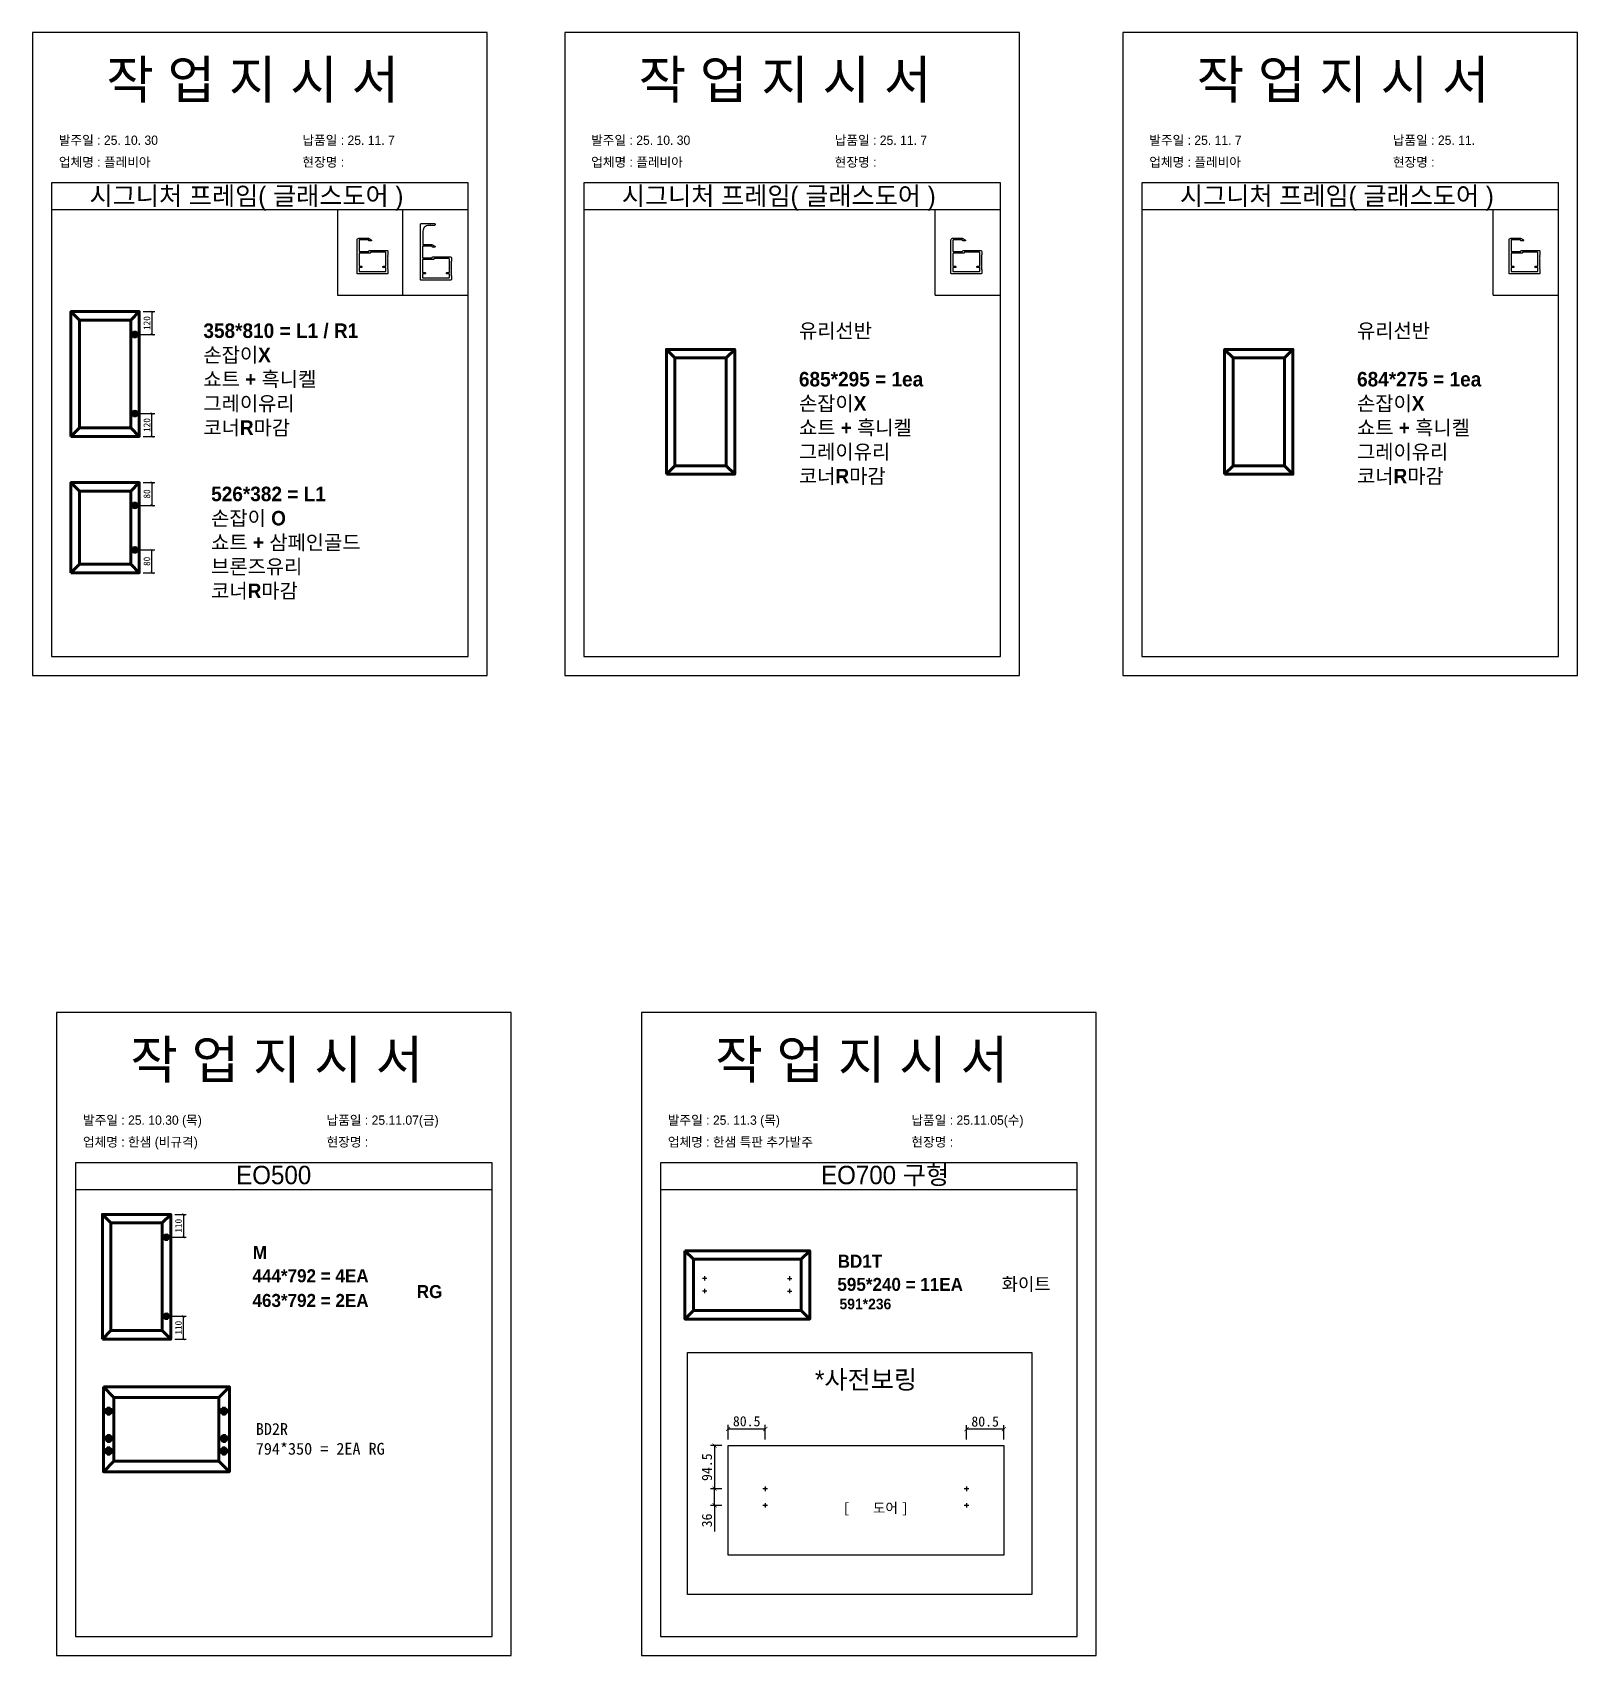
# Model space of a CAD drawing. Header units: millimetres. Extents: x -44117 to 256353, y -2095463 to 65325.
# Drawn here: x 111138 to 116847, y -426805 to -420809 of the extents above; entities that cross this region are included whole.
import ezdxf

# ---------------------------------------------------------------- set-up
doc = ezdxf.new("R2010")
doc.units = ezdxf.units.MM
doc.header["$LTSCALE"] = 10
doc.linetypes.add('CENTER', pattern=[50.8, 31.75, -6.35, 6.35, -6.35])
doc.layers.add('CENTER', color=4, linetype='CENTER')
doc.layers.add('Layer1', color=7, linetype='Continuous', lineweight=70)
doc.styles.add('MtX_Gulim', font='')
doc.styles.get('MtX_Gulim').set_extended_font_data('Gulim', bold=True)
doc.dimstyles.new('ISO-25', dxfattribs={"dimtxt": 2.5, "dimasz": 2.5, "dimexe": 1, "dimexo": 1, "dimtad": 1, "dimtxsty": 'Standard', "dimblk": 'ARCHTICK', "dimcen": 2.5, "dimadec": 0, "dimazin": 0, "dimtfac": 1, "dimtmove": 0, "dimatfit": 3, "dimfxl": 0, "dimarcsym": 0})

msp = doc.modelspace()

# ---------------------------------------------------------------- texts
at = {"linetype": 'Continuous', "style": 'MtX_Gulim'}
for s, height, p in [('M', 48.14284, (111952.0134, -425340.29329)), ('BD1T', 48.142837, (114113.06393, -425372.07588)), ('444*792 = 4EA', 48.1428372, (111950.88988, -425425.9332)), ('595*240 = 11EA', 48.1428372, (114111.94042, -425457.71579)), ('화이트', 48.142837, (114718.87954, -425456.44575)), ('463*792 = 2EA', 48.1428372, (111950.88988, -425516.9887)), ('RG', 48.142837, (112557.82901, -425484.25932))]:
    msp.add_text(s, height=height, dxfattribs=at).set_placement(p)
at = {"color": 242, "linetype": 'Continuous', "true_color": 0xcd2027, "style": 'MtX_Gulim'}
msp.add_text('591*236', height=39.271262, dxfattribs=at).set_placement((114119.7361, -425525.57475))
at = {"attachment_point": 1}
for s, width, gutter_width, heights, insert, char_height in [('{\\fGulim|b0|i0|c129|p50;작 업 지 시 서}', 3307.3198183, 12.5, [-155.84554], (111410.60402, -420912.69848), 140), ('{\\fGulim|b0|i0|c129|p50;작 업 지 시 서}', 3307.3198183, 12.5, [-155.84554], (113377.40282, -420912.69848), 140), ('{\\fGulim|b0|i0|c129|p50;작 업 지 시 서}', 3307.3198183, 12.5, [-155.84554], (115439.52451, -420912.69848), 140), ('{\\fGulim|b0|i0|c129|p50;발주일 : 25. 10. 30}', 3307.3198183, 12.5, [34.50412], (111235.39466, -421189.4189), 34.3), ('{\\fGulim|b0|i0|c129|p50;납품일 : 25. 11. 7}', 3307.3198183, 12.5, [37.67976], (112135.37264, -421189.4189), 34.3), ('{\\fGulim|b0|i0|c129|p50;발주일 : 25. 10. 30 }', 3307.3198183, 12.5, [34.50412], (113202.19346, -421189.4189), 34.3), ('{\\fGulim|b0|i0|c129|p50;납품일 : 25. 11. 7}', 3307.3198183, 12.5, [37.67976], (114102.17145, -421189.4189), 34.3), ('{\\fGulim|b0|i0|c129|p50;발주일 : 25. 11. 7 }', 3307.3198183, 12.5, [34.50412], (115264.31515, -421189.4189), 34.3), ('{\\fGulim|b0|i0|c129|p50;납품일 : 25. 11. }', 3307.3198183, 12.5, [37.67976], (116164.29313, -421189.4189), 34.3), ('{\\fGulim|b0|i0|c129|p50;업체명 : 플레비아}', 3307.3198183, 12.5, [36.11279], (111235.39466, -421270.07508), 34.3), ('{\\fGulim|b0|i0|c129|p50;현장명 : }', 3307.3198183, 12.5, [-38.2735], (112135.37264, -421270.07508), 34.3), ('{\\fGulim|b0|i0|c129|p50;업체명 : 플레비아}', 3307.3198183, 12.5, [36.11279], (113202.19346, -421270.07508), 34.3), ('{\\fGulim|b0|i0|c129|p50;현장명 : }', 3307.3198183, 12.5, [-38.2735], (114102.17145, -421270.07508), 34.3), ('{\\fGulim|b0|i0|c129|p50;업체명 : 플레비아}', 3307.3198183, 12.5, [36.11279], (115264.31515, -421270.07508), 34.3), ('{\\fGulim|b0|i0|c129|p50;현장명 : }', 3307.3198183, 12.5, [-38.2735], (116164.29313, -421270.07508), 34.3), ('{\\fGulim|b0|i0|c129|p50;시그니처 프레임( 글래스도어 )}', 6570.6870665, 24.83388, [71.74566], (111348.62839, -421377.79367), 68.1441707), ('{\\fGulim|b0|i0|c129|p50;시그니처 프레임( 글래스도어 )}', 6570.6870665, 24.83388, [71.74566], (113315.4272, -421377.79367), 68.1441707), ('{\\fGulim|b0|i0|c129|p50;시그니처 프레임( 글래스도어 )}', 6570.6870665, 24.83388, [71.74566], (115377.54888, -421377.79367), 68.1441707), ('{\\fGulim|b1|i0|c129|p50;358*810 = L1 / R1\\P손잡이X\\P쇼트 + 흑니켈\\P그레이유리\\P코너R마감}', 3452.1381003, 13.04734, [-429.97799], (111769.36527, -421883.51669), 53.7028516), ('{\\fGulim|b1|i0|c129|p50;유리선반\\P\\P685*295 = 1ea\\P손잡이X\\P쇼트 + 흑니켈\\P그레이유리\\P코너R마감}', 3452.1381003, 13.04734, [-606.57229], (113969.87319, -421883.51669), 53.7028516), ('{\\fGulim|b1|i0|c129|p50;유리선반\\P\\P684*275 = 1ea\\P손잡이X\\P쇼트 + 흑니켈\\P그레이유리\\P코너R마감}', 3452.1381003, 13.04734, [-606.57229], (116031.99488, -421883.51669), 53.7028516), ('{\\fGulim|b1|i0|c129|p50;526*382 = L1\\P손잡이 O\\P쇼트 + 삼페인골드\\P브론즈유리\\P코너R마감}', 3452.1381003, 13.04734, [-425.14757], (111798.07762, -422486.53379), 53.7028516), ('{\\fGulim|b0|i0|c129|p50;작 업 지 시 서}', 3307.3198183, 12.5, [-155.84554], (111499.67498, -424532.90723), 140), ('{\\fGulim|b0|i0|c129|p50;작 업 지 시 서}', 3307.3198183, 12.5, [-155.84554], (113660.72552, -424532.90723), 140), ('{\\fGulim|b0|i0|c129|p50;발주일 : 25. 10.30 (목)}', 3307.3198183, 12.5, [34.50412], (111324.46563, -424809.62765), 34.3), ('{\\fGulim|b0|i0|c129|p50;납품일 : 25.11.07(금)}', 3307.3198183, 12.5, [37.67976], (112224.44361, -424809.62765), 34.3), ('{\\fGulim|b0|i0|c129|p50;발주일 : 25. 11.3 (목)}', 3307.3198183, 12.5, [34.50412], (113485.51617, -424809.62765), 34.3), ('{\\fGulim|b0|i0|c129|p50;납품일 : 25.11.05(수)}', 3307.3198183, 12.5, [37.67976], (114385.49415, -424809.62765), 34.3), ('{\\fGulim|b0|i0|c129|p50;업체명 : 한샘 (비규격)}', 3307.3198183, 12.5, [36.11279], (111324.46563, -424890.28382), 34.3), ('{\\fGulim|b0|i0|c129|p50;현장명 : }', 3307.3198183, 12.5, [-38.2735], (112224.44361, -424890.28382), 34.3), ('{\\fGulim|b0|i0|c129|p50;업체명 : 한샘 특판 추가발주}', 3307.3198183, 12.5, [36.11279], (113485.51617, -424890.28382), 34.3), ('{\\fGulim|b0|i0|c129|p50;현장명 : }', 3307.3198183, 12.5, [-38.2735], (114385.49415, -424890.28382), 34.3), ('{\\fGulim|b0|i0|c129|p50;EO500}', 6570.6870665, 24.83388, [71.74566], (111890.36146, -424995.3922), 68.1441707), ('{\\fGulim|b0|i0|c129|p50;EO700 구형}', 6570.6870665, 24.83388, [71.74566], (114051.412, -424995.3922), 68.1441707), ('{\\fGulim|b0|i0|c129|p50;*사전보링}', 6570.6870665, 24.83388, [917.07727], (114029.15035, -425751.28318), 68.1441707), ('BD2R\\P794*350 = 2EA RG', 18136.0179533, 218.75, [-116.66667], (111963.06058, -425946.00335), 43.75)]:
    msp.add_mtext_dynamic_manual_height_columns(s, width=width, gutter_width=gutter_width, heights=heights, dxfattribs=dict(at, insert=insert, char_height=char_height))
at = {"insert": (114095.36656, -426240.99935), "char_height": 36.9178546, "width": 1227.2862133, "attachment_point": 1}
msp.add_mtext('\\pi-31.362825,l68.28068,t1.84953;[^I{\\f굴림|b0|i0|c129|p50;도어 }] ', dxfattribs=at)

# ---------------------------------------------------------------- blocks, each defined once
blk = doc.blocks.new('_ArchTick')
at = {"color": 0, "linetype": 'ByBlock', "const_width": 0.15}
blk.add_lwpolyline([(-0.5, -0.5), (0.5, 0.5)], dxfattribs=at)
blk = doc.blocks.new('*D3682')
at = {"color": 0, "lineweight": -2}
for p, q in [((111663.9, -425174.9), (111706, -425174.9)), ((111696, -425174.9), (111696, -425259.4)), ((111647.7, -425259.4), (111706, -425259.4))]:
    blk.add_line(p, q, dxfattribs=at)
at = {"layer": 'Defpoints', "color": 0}
for p in [(111648.9, -425174.9), (111632.7, -425259.4), (111696, -425259.4)]:
    blk.add_point(p, dxfattribs=at)
at = {"color": 0, "lineweight": -2, "xscale": 10, "yscale": 10, "zscale": 10}
for p, rotation in [((111696, -425174.9), 90), ((111696, -425259.4), 270)]:
    blk.add_blockref('_ArchTick', p, dxfattribs=dict(at, rotation=rotation))
at = {"color": 0, "insert": (111677.2, -425217.1), "char_height": 25, "attachment_point": 5, "rotation": 90}
blk.add_mtext('110', dxfattribs=at)
blk = doc.blocks.new('*D3683')
at = {"color": 0, "lineweight": -2}
for p, q in [((111647.7, -425551.5), (111706, -425551.5)), ((111696, -425636), (111696, -425551.5)), ((111663.9, -425636), (111706, -425636))]:
    blk.add_line(p, q, dxfattribs=at)
at = {"layer": 'Defpoints', "color": 0}
for p in [(111632.7, -425551.5), (111696, -425551.5), (111648.9, -425636)]:
    blk.add_point(p, dxfattribs=at)
at = {"color": 0, "lineweight": -2, "xscale": 10, "yscale": 10, "zscale": 10}
for p, rotation in [((111696, -425551.5), 90), ((111696, -425636), 270)]:
    blk.add_blockref('_ArchTick', p, dxfattribs=dict(at, rotation=rotation))
at = {"color": 0, "insert": (111677.2, -425593.7), "char_height": 25, "attachment_point": 5, "rotation": 90}
blk.add_mtext('110', dxfattribs=at)
blk = doc.blocks.new('B2')
blk.add_circle((0, 0), 1.5)
at = {"layer": 'CENTER'}
for p, q in [((0, 5), (0, -5)), ((-5, 0), (5, 0))]:
    blk.add_line(p, q, dxfattribs=at)
blk = doc.blocks.new('*D3707')
at = {"color": 0, "lineweight": -2}
for p, q in [((113708, -426006.9), (113708, -425952.6)), ((113708, -425967.6), (113845.6, -425967.6)), ((113845.6, -426006.9), (113845.6, -425952.6))]:
    blk.add_line(p, q, dxfattribs=at)
at = {"layer": 'Defpoints', "color": 0}
for p in [(113845.6, -425967.6), (113708, -426029.4), (113845.6, -426029.4)]:
    blk.add_point(p, dxfattribs=at)
at = {"color": 0, "lineweight": -2, "xscale": 15, "yscale": 15, "zscale": 15, "rotation": 180}
blk.add_blockref('_ArchTick', (113708, -425967.6), dxfattribs=at)
at = {"color": 0, "lineweight": -2, "xscale": 15, "yscale": 15, "zscale": 15}
blk.add_blockref('_ArchTick', (113845.6, -425967.6), dxfattribs=at)
at = {"color": 0, "insert": (113776.8, -425939.4), "char_height": 37.5, "attachment_point": 5}
blk.add_mtext('80.5', dxfattribs=at)
blk = doc.blocks.new('*D3708')
at = {"color": 0, "lineweight": -2}
for p, q in [((114589.1, -426006.9), (114589.1, -425953.4)), ((114726.7, -425968.4), (114589.1, -425968.4)), ((114726.7, -426006.9), (114726.7, -425953.4))]:
    blk.add_line(p, q, dxfattribs=at)
at = {"layer": 'Defpoints', "color": 0}
for p in [(114589.1, -425968.4), (114589.1, -426029.4), (114726.7, -426029.4)]:
    blk.add_point(p, dxfattribs=at)
at = {"color": 0, "lineweight": -2, "xscale": 15, "yscale": 15, "zscale": 15, "rotation": 180}
blk.add_blockref('_ArchTick', (114589.1, -425968.4), dxfattribs=at)
at = {"color": 0, "lineweight": -2, "xscale": 15, "yscale": 15, "zscale": 15}
blk.add_blockref('_ArchTick', (114726.7, -425968.4), dxfattribs=at)
at = {"color": 0, "insert": (114657.9, -425940.3), "char_height": 37.5, "attachment_point": 5}
blk.add_mtext('80.5', dxfattribs=at)
blk = doc.blocks.new('*D3709')
at = {"color": 0, "lineweight": -2}
for p, q in [((113685.5, -426188.3), (113643.2, -426188.3)), ((113658.2, -426249.9), (113658.2, -426188.3)), ((113685.5, -426249.9), (113643.2, -426249.9)), ((113658.2, -426249.9), (113658.2, -426346.1))]:
    blk.add_line(p, q, dxfattribs=at)
at = {"layer": 'Defpoints', "color": 0}
for p in [(113658.2, -426188.3), (113708, -426188.3), (113708, -426249.9)]:
    blk.add_point(p, dxfattribs=at)
at = {"color": 0, "lineweight": -2, "xscale": 15, "yscale": 15, "zscale": 15}
for p, rotation in [((113658.2, -426188.3), 90), ((113658.2, -426249.9), 270)]:
    blk.add_blockref('_ArchTick', p, dxfattribs=dict(at, rotation=rotation))
at = {"color": 0, "insert": (113630.1, -426305.5), "char_height": 37.5, "attachment_point": 5, "rotation": 90}
blk.add_mtext('36', dxfattribs=at)
blk = doc.blocks.new('*D3710')
at = {"color": 0, "lineweight": -2}
for p, q in [((113685.5, -426029.4), (113643.2, -426029.4)), ((113658.2, -426029.4), (113658.2, -426188.3)), ((113685.5, -426188.3), (113643.2, -426188.3))]:
    blk.add_line(p, q, dxfattribs=at)
at = {"layer": 'Defpoints', "color": 0}
for p in [(113708, -426029.4), (113658.2, -426188.3), (113708, -426188.3)]:
    blk.add_point(p, dxfattribs=at)
at = {"color": 0, "lineweight": -2, "xscale": 15, "yscale": 15, "zscale": 15}
for p, rotation in [((113658.2, -426029.4), 90), ((113658.2, -426188.3), 270)]:
    blk.add_blockref('_ArchTick', p, dxfattribs=dict(at, rotation=rotation))
at = {"color": 0, "insert": (113630.1, -426108.9), "char_height": 37.5, "attachment_point": 5, "rotation": 90}
blk.add_mtext('94.5', dxfattribs=at)
blk = doc.blocks.new('*D3684')
at = {"color": 0, "lineweight": -2}
for p, q in [((111547.3, -421839.8), (111589.4, -421839.8)), ((111579.4, -421839.8), (111579.4, -421924.3)), ((111531.2, -421924.3), (111589.4, -421924.3))]:
    blk.add_line(p, q, dxfattribs=at)
at = {"layer": 'Defpoints', "color": 0}
for p in [(111532.3, -421839.8), (111516.2, -421924.3), (111579.4, -421924.3)]:
    blk.add_point(p, dxfattribs=at)
at = {"color": 0, "lineweight": -2, "xscale": 10, "yscale": 10, "zscale": 10}
for p, rotation in [((111579.4, -421839.8), 90), ((111579.4, -421924.3), 270)]:
    blk.add_blockref('_ArchTick', p, dxfattribs=dict(at, rotation=rotation))
at = {"color": 0, "insert": (111560.6, -421882.1), "char_height": 25, "attachment_point": 5, "rotation": 90}
blk.add_mtext('120', dxfattribs=at)
blk = doc.blocks.new('*D3685')
at = {"color": 0, "lineweight": -2}
for p, q in [((111531.2, -422216.4), (111589.4, -422216.4)), ((111579.4, -422301), (111579.4, -422216.4)), ((111547.3, -422301), (111589.4, -422301))]:
    blk.add_line(p, q, dxfattribs=at)
at = {"layer": 'Defpoints', "color": 0}
for p in [(111516.2, -422216.4), (111579.4, -422216.4), (111532.3, -422301)]:
    blk.add_point(p, dxfattribs=at)
at = {"color": 0, "lineweight": -2, "xscale": 10, "yscale": 10, "zscale": 10}
for p, rotation in [((111579.4, -422216.4), 90), ((111579.4, -422301), 270)]:
    blk.add_blockref('_ArchTick', p, dxfattribs=dict(at, rotation=rotation))
at = {"color": 0, "insert": (111560.6, -422258.7), "char_height": 25, "attachment_point": 5, "rotation": 90}
blk.add_mtext('120', dxfattribs=at)
blk = doc.blocks.new('*D3686')
at = {"color": 0, "lineweight": -2}
for p, q in [((111547.3, -422471.2), (111589.4, -422471.2)), ((111579.4, -422471.2), (111579.4, -422555.7)), ((111531.2, -422555.7), (111589.4, -422555.7))]:
    blk.add_line(p, q, dxfattribs=at)
at = {"layer": 'Defpoints', "color": 0}
for p in [(111532.3, -422471.2), (111516.2, -422555.7), (111579.4, -422555.7)]:
    blk.add_point(p, dxfattribs=at)
at = {"color": 0, "lineweight": -2, "xscale": 10, "yscale": 10, "zscale": 10}
for p, rotation in [((111579.4, -422471.2), 90), ((111579.4, -422555.7), 270)]:
    blk.add_blockref('_ArchTick', p, dxfattribs=dict(at, rotation=rotation))
at = {"color": 0, "insert": (111560.6, -422513.4), "char_height": 25, "attachment_point": 5, "rotation": 90}
blk.add_mtext('80', dxfattribs=at)
blk = doc.blocks.new('*D3687')
at = {"color": 0, "lineweight": -2}
for p, q in [((111531.2, -422720.3), (111589.4, -422720.3)), ((111579.4, -422804.8), (111579.4, -422720.3)), ((111547.3, -422804.8), (111589.4, -422804.8))]:
    blk.add_line(p, q, dxfattribs=at)
at = {"layer": 'Defpoints', "color": 0}
for p in [(111516.2, -422720.3), (111579.4, -422720.3), (111532.3, -422804.8)]:
    blk.add_point(p, dxfattribs=at)
at = {"color": 0, "lineweight": -2, "xscale": 10, "yscale": 10, "zscale": 10}
for p, rotation in [((111579.4, -422720.3), 90), ((111579.4, -422804.8), 270)]:
    blk.add_blockref('_ArchTick', p, dxfattribs=dict(at, rotation=rotation))
at = {"color": 0, "insert": (111560.6, -422762.5), "char_height": 25, "attachment_point": 5, "rotation": 90}
blk.add_mtext('80', dxfattribs=at)

# ---------------------------------------------------------------- dimensions: what is measured, and where the dimension line sits
for base, p1, p2, angle, text, picture, middle in [((111579.3991, -421924.34474), (111532.30027, -421839.83363), (111516.18441, -421924.34474), 90, '120', '*D3684', (111560.6491, -421882.08918)), ((111579.3991, -422216.44415), (111532.30027, -422300.95527), (111516.18441, -422216.44415), 270, '120', '*D3685', (111560.6491, -422258.69971)), ((111579.3991, -422555.66287), (111532.30027, -422471.15176), (111516.18441, -422555.66287), 90, '80', '*D3686', (111560.6491, -422513.40732)), ((111579.3991, -422720.28459), (111532.30027, -422804.7957), (111516.18441, -422720.28459), 270, '80', '*D3687', (111560.6491, -422762.54014)), ((111695.95014, -425259.3766), (111648.85131, -425174.86549), (111632.73545, -425259.3766), 90, '110', '*D3682', (111677.20014, -425217.12104)), ((111695.95014, -425551.47601), (111648.85131, -425635.98713), (111632.73545, -425551.47601), 270, '110', '*D3683', (111677.20014, -425593.73157))]:
    dim = msp.add_linear_dim(base=base, p1=p1, p2=p2, angle=angle, text=text, dimstyle='ISO-25', override={"dimscale": 10, "dimasz": 1, "dimexo": 1.5, "dimtxsty": 'Standard'})
    dim.commit()
    dim.dimension.update_dxf_attribs({"geometry": picture, "text_midpoint": middle})
for base, p1, p2, picture, middle in [((113845.61366, -425967.56019), (113708.02629, -426029.38515), (113845.61366, -426029.38515), '*D3707', (113776.81997, -425939.43519)), ((114589.09823, -425968.41571), (114726.68561, -426029.38515), (114589.09823, -426029.38515), '*D3708', (114657.89192, -425940.29071))]:
    dim = msp.add_linear_dim(base=base, p1=p1, p2=p2, text='80.5', dimstyle='ISO-25', override={"dimscale": 15, "dimasz": 1, "dimexo": 1.5})
    dim.commit()
    dim.dimension.update_dxf_attribs({"geometry": picture, "text_midpoint": middle})
at = {"color": 0}
dim = msp.add_linear_dim(base=(113658.20451, -426188.33703), p1=(113708.02629, -426029.38515), p2=(113708.02629, -426188.33703), angle=90, text='94.5', dimstyle='ISO-25', override={"dimscale": 15, "dimasz": 1, "dimexo": 1.5, "dimtxsty": 'Standard'}, dxfattribs=at)
dim.commit()
dim.dimension.update_dxf_attribs({"geometry": '*D3710', "text_midpoint": (113630.07951, -426108.86109)})
dim = msp.add_linear_dim(base=(113658.20451, -426188.33703), p1=(113708.02629, -426249.86678), p2=(113708.02629, -426188.33703), angle=90, text='36', dimstyle='ISO-25', override={"dimscale": 15, "dimasz": 1, "dimexo": 1.5})
dim.commit()
dim.dimension.update_dxf_attribs({"geometry": '*D3709', "text_midpoint": (113658.20451, -426305.49178), "dimtype": 160})

# ---------------------------------------------------------------- linework, layer by layer
for p, q in [((112747.79741, -421363.70569), (111207.79741, -421363.70569)), ((114714.59622, -421363.70569), (113174.59622, -421363.70569)), ((116776.7179, -421363.70569), (115236.7179, -421363.70569)), ((112747.79741, -421463.70569), (111207.79741, -421463.70569)), ((112506.46192, -421779.03325), (112506.46192, -421463.70569)), ((114714.59622, -421463.70569), (113174.59622, -421463.70569)), ((114473.26073, -421779.03325), (114473.26073, -421463.70569)), ((116776.7179, -421463.70569), (115236.7179, -421463.70569)), ((116535.38241, -421779.03325), (116535.38241, -421463.70569)), ((114473.26073, -421779.03325), (114714.59622, -421779.03325)), ((116535.38241, -421779.03325), (116776.7179, -421779.03325)), ((112836.86838, -424983.91444), (111296.86838, -424983.91444)), ((114997.91892, -424983.91444), (113457.91892, -424983.91444)), ((112836.86838, -425083.91444), (111296.86838, -425083.91444)), ((114997.91892, -425083.91444), (113457.91892, -425083.91444)), ((113629.8239, -425411.38815), (113614.02189, -425411.38815)), ((113621.92289, -425419.28916), (113621.92289, -425403.48715)), ((113928.18308, -425411.38815), (113943.98509, -425411.38815)), ((113936.08408, -425419.28916), (113936.08408, -425403.48715)), ((113629.8239, -425458.13673), (113614.02189, -425458.13673)), ((113621.92289, -425466.03774), (113621.92289, -425450.23572)), ((113928.18308, -425458.13673), (113943.98509, -425458.13673)), ((113936.08408, -425466.03774), (113936.08408, -425450.23572))]:
    msp.add_line(p, q)
for points in [[(111137.79741, -423184.53597), (112817.79741, -423184.53597), (112817.79741, -420808.53597), (111137.79741, -420808.53597)], [(113104.59622, -423184.53597), (114784.59622, -423184.53597), (114784.59622, -420808.53597), (113104.59622, -420808.53597)], [(115166.7179, -423184.53597), (116846.7179, -423184.53597), (116846.7179, -420808.53597), (115166.7179, -420808.53597)], [(112747.79741, -421463.70569), (112265.12644, -421463.70569), (112265.12644, -421779.03325), (112747.79741, -421779.03325)], [(111226.86838, -426804.74471), (112906.86838, -426804.74471), (112906.86838, -424428.74471), (111226.86838, -424428.74471)], [(113387.91892, -426804.74471), (115067.91892, -426804.74471), (115067.91892, -424428.74471), (113387.91892, -424428.74471)]]:
    msp.add_lwpolyline(points, close=True)
for points in [[(111207.79741, -421363.70569), (111207.79741, -423114.53597), (112747.79741, -423114.53597), (112747.79741, -421363.70569)], [(113174.59622, -421363.70569), (113174.59622, -423114.53597), (114714.59622, -423114.53597), (114714.59622, -421363.70569)], [(115236.7179, -421363.70569), (115236.7179, -423114.53597), (116776.7179, -423114.53597), (116776.7179, -421363.70569)], [(111296.86838, -424983.91444), (111296.86838, -426734.74471), (112836.86838, -426734.74471), (112836.86838, -424983.91444)], [(113457.91892, -424983.91444), (113457.91892, -426734.74471), (114997.91892, -426734.74471), (114997.91892, -424983.91444)]]:
    msp.add_lwpolyline(points)
at = {"color": 7, "elevation": 0}
for points in [[(112612.4357, -421521.11569, -0.2301863539), (112609.28781, -421521.11569, 0.2466321039), (112606.49811, -421521.08291, -0.118515719), (112604.86175, -421521.4763), (112601.59386, -421521.4763, 0.4142135624), (112580.71386, -421542.3563), (112580.71386, -421592.2763), (112613.41743, -421592.2763), (112624.46368, -421598.36233, -0.855700792), (112623.91386, -421601.8763), (112616.71386, -421601.8763, -0.4142135624), (112614.91386, -421600.0763), (112614.91386, -421599.4763, 0.4142135624), (112613.71386, -421598.2763), (112580.71386, -421598.2763, 0.4142135624), (112578.91386, -421600.0763), (112578.91386, -421639.6763, 0.4142135624), (112580.71386, -421641.4763), (112613.71386, -421641.4763, 0.4142135624), (112614.91386, -421640.2763), (112614.91386, -421639.6763, -0.4142135624), (112616.71386, -421637.8763), (112682.71386, -421637.8763, -0.4142135623), (112685.71386, -421640.8763), (112685.71386, -421653.7763), (112683.91386, -421655.5763), (112685.71386, -421657.3763), (112683.91386, -421659.1763), (112685.71386, -421660.9763), (112683.91386, -421662.7763), (112685.71386, -421664.5763), (112683.91386, -421666.3763), (112685.71386, -421668.1763), (112683.91386, -421669.9763), (112685.71386, -421671.7763), (112683.91386, -421673.5763), (112685.71386, -421675.3763), (112683.91386, -421677.1763), (112685.71386, -421678.9763), (112683.91386, -421680.7763), (112685.71386, -421682.5763), (112683.91386, -421684.3763), (112685.71386, -421686.1763), (112683.91386, -421687.9763), (112685.71386, -421689.7763), (112683.91386, -421691.5763), (112685.71386, -421693.3763), (112683.91386, -421695.1763), (112685.71386, -421696.9763), (112683.91386, -421698.7763), (112685.71386, -421700.5763), (112683.91386, -421702.3763), (112685.71386, -421704.1763), (112683.91386, -421705.9763), (112685.71386, -421707.7763), (112685.71386, -421720.6763, -0.4142135624), (112682.71386, -421723.6763), (112682.71386, -421723.6763), (112573.51386, -421723.6763, -0.4142135624), (112571.71386, -421721.8763), (112571.71386, -421517.2763, -0.4142135624), (112574.71386, -421514.2763), (112622.71386, -421514.2763, -0.4142135624), (112625.71386, -421517.2763), (112625.71386, -421518.4763, -0.4142135624), (112622.71386, -421521.4763, -0.1244779229), (112621.28781, -421521.11569, 0.2466321039), (112618.49811, -421521.08291, -0.2404082058), (112615.22539, -421521.08291, 0.2466321039), (112612.4357, -421521.11569), (112612.4357, -421521.11569, -0.2466321039), (112615.22539, -421521.08291)], [(112451.13989, -421617.5247), (112451.13989, -421630.4247), (112449.33989, -421632.2247), (112451.13989, -421634.0247), (112449.33989, -421635.8247), (112451.13989, -421637.6247), (112449.33989, -421639.4247), (112451.13989, -421641.2247), (112449.33989, -421643.0247), (112451.13989, -421644.8247), (112449.33989, -421646.6247), (112451.13989, -421648.4247), (112449.33989, -421650.2247), (112451.13989, -421652.0247), (112449.33989, -421653.8247), (112451.13989, -421655.6247), (112449.33989, -421657.4247), (112451.13989, -421659.2247), (112449.33989, -421661.0247), (112451.13989, -421662.8247), (112449.33989, -421664.6247), (112451.13989, -421666.4247), (112449.33989, -421668.2247), (112451.13989, -421670.0247), (112449.33989, -421671.8247), (112451.13989, -421673.6247), (112449.33989, -421675.4247), (112451.13989, -421677.2247), (112449.33989, -421679.0247), (112451.13989, -421680.8247), (112449.33989, -421682.6247), (112451.13989, -421684.4247), (112451.13989, -421697.3247, -0.4142135624), (112448.13989, -421700.3247), (112448.13989, -421700.3247), (112338.93989, -421700.3247, -0.4142135624), (112337.13989, -421698.5247), (112337.13989, -421574.9247, -0.4142135624), (112343.13989, -421568.9247), (112378.84346, -421568.9247), (112389.88971, -421575.01073, -0.855700792), (112389.33989, -421578.5247), (112382.13989, -421578.5247, -0.4142135624), (112380.33989, -421576.7247), (112380.33989, -421576.1247, 0.4142135624), (112379.13989, -421574.9247), (112346.13989, -421574.9247, 0.4142135624), (112344.33989, -421576.7247), (112344.33989, -421616.3247, 0.4142135624), (112346.13989, -421618.1247), (112379.13989, -421618.1247, 0.4142135624), (112380.33989, -421616.9247), (112380.33989, -421616.3247, -0.4142135624), (112382.13989, -421614.5247), (112448.13989, -421614.5247, -0.4142135623), (112451.13989, -421617.5247)], [(114645.57745, -421617.5247), (114645.57745, -421630.4247), (114643.77745, -421632.2247), (114645.57745, -421634.0247), (114643.77745, -421635.8247), (114645.57745, -421637.6247), (114643.77745, -421639.4247), (114645.57745, -421641.2247), (114643.77745, -421643.0247), (114645.57745, -421644.8247), (114643.77745, -421646.6247), (114645.57745, -421648.4247), (114643.77745, -421650.2247), (114645.57745, -421652.0247), (114643.77745, -421653.8247), (114645.57745, -421655.6247), (114643.77745, -421657.4247), (114645.57745, -421659.2247), (114643.77745, -421661.0247), (114645.57745, -421662.8247), (114643.77745, -421664.6247), (114645.57745, -421666.4247), (114643.77745, -421668.2247), (114645.57745, -421670.0247), (114643.77745, -421671.8247), (114645.57745, -421673.6247), (114643.77745, -421675.4247), (114645.57745, -421677.2247), (114643.77745, -421679.0247), (114645.57745, -421680.8247), (114643.77745, -421682.6247), (114645.57745, -421684.4247), (114645.57745, -421697.3247, -0.4142135624), (114642.57745, -421700.3247), (114642.57745, -421700.3247), (114533.37745, -421700.3247, -0.4142135624), (114531.57745, -421698.5247), (114531.57745, -421574.9247, -0.4142135624), (114537.57745, -421568.9247), (114573.28101, -421568.9247), (114584.32726, -421575.01073, -0.855700792), (114583.77745, -421578.5247), (114576.57745, -421578.5247, -0.4142135624), (114574.77745, -421576.7247), (114574.77745, -421576.1247, 0.4142135624), (114573.57745, -421574.9247), (114540.57745, -421574.9247, 0.4142135624), (114538.77745, -421576.7247), (114538.77745, -421616.3247, 0.4142135624), (114540.57745, -421618.1247), (114573.57745, -421618.1247, 0.4142135624), (114574.77745, -421616.9247), (114574.77745, -421616.3247, -0.4142135624), (114576.57745, -421614.5247), (114642.57745, -421614.5247, -0.4142135623), (114645.57745, -421617.5247)], [(116707.69913, -421617.5247), (116707.69913, -421630.4247), (116705.89913, -421632.2247), (116707.69913, -421634.0247), (116705.89913, -421635.8247), (116707.69913, -421637.6247), (116705.89913, -421639.4247), (116707.69913, -421641.2247), (116705.89913, -421643.0247), (116707.69913, -421644.8247), (116705.89913, -421646.6247), (116707.69913, -421648.4247), (116705.89913, -421650.2247), (116707.69913, -421652.0247), (116705.89913, -421653.8247), (116707.69913, -421655.6247), (116705.89913, -421657.4247), (116707.69913, -421659.2247), (116705.89913, -421661.0247), (116707.69913, -421662.8247), (116705.89913, -421664.6247), (116707.69913, -421666.4247), (116705.89913, -421668.2247), (116707.69913, -421670.0247), (116705.89913, -421671.8247), (116707.69913, -421673.6247), (116705.89913, -421675.4247), (116707.69913, -421677.2247), (116705.89913, -421679.0247), (116707.69913, -421680.8247), (116705.89913, -421682.6247), (116707.69913, -421684.4247), (116707.69913, -421697.3247, -0.4142135624), (116704.69913, -421700.3247), (116704.69913, -421700.3247), (116595.49913, -421700.3247, -0.4142135624), (116593.69913, -421698.5247), (116593.69913, -421574.9247, -0.4142135624), (116599.69913, -421568.9247), (116635.4027, -421568.9247), (116646.44895, -421575.01073, -0.855700792), (116645.89913, -421578.5247), (116638.69913, -421578.5247, -0.4142135624), (116636.89913, -421576.7247), (116636.89913, -421576.1247, 0.4142135624), (116635.69913, -421574.9247), (116602.69913, -421574.9247, 0.4142135624), (116600.89913, -421576.7247), (116600.89913, -421616.3247, 0.4142135624), (116602.69913, -421618.1247), (116635.69913, -421618.1247, 0.4142135624), (116636.89913, -421616.9247), (116636.89913, -421616.3247, -0.4142135624), (116638.69913, -421614.5247), (116704.69913, -421614.5247, -0.4142135623), (116707.69913, -421617.5247)]]:
    msp.add_lwpolyline(points, format="xyb", dxfattribs=at)
at = {"color": 7}
for points in [[(112344.33989, -421625.9247), (112344.33989, -421672.1247), (112353.33989, -421672.1247, -0.4142135624), (112355.13989, -421673.9247), (112355.13989, -421675.1247, -0.4142135624), (112353.33989, -421676.9247), (112344.33989, -421676.9247), (112344.33989, -421690.1247, 0.4142135624), (112346.13989, -421691.9247), (112441.83989, -421691.9247, 0.4142135624), (112443.63989, -421690.1247), (112443.63989, -421678.7247, 0.4142135624), (112441.83989, -421676.9247), (112434.63989, -421676.9247, -0.4142135624), (112432.83989, -421675.1247), (112432.83989, -421673.9247, -0.4142135624), (112434.63989, -421672.1247), (112441.83989, -421672.1247, 0.4142135624), (112443.63989, -421670.3247), (112443.63989, -421622.3247, 0.4142135624), (112441.83989, -421620.5247), (112387.53989, -421620.5247, 0.4142135624), (112386.33989, -421621.7247), (112386.33989, -421622.3247, -0.414213547), (112384.53989, -421624.1247), (112346.14218, -421624.1247, 0.4145851533), (112344.33989, -421625.9247)], [(112578.91386, -421649.2763), (112578.91386, -421695.4763), (112587.91386, -421695.4763, -0.4142135624), (112589.71386, -421697.2763), (112589.71386, -421698.4763, -0.4142135624), (112587.91386, -421700.2763), (112578.91386, -421700.2763), (112578.91386, -421713.4763, 0.4142135624), (112580.71386, -421715.2763), (112676.41386, -421715.2763, 0.4142135624), (112678.21386, -421713.4763), (112678.21386, -421702.0763, 0.4142135624), (112676.41386, -421700.2763), (112669.21386, -421700.2763, -0.4142135624), (112667.41386, -421698.4763), (112667.41386, -421697.2763, -0.4142135624), (112669.21386, -421695.4763), (112676.41386, -421695.4763, 0.4142135624), (112678.21386, -421693.6763), (112678.21386, -421645.6763, 0.4142135624), (112676.41386, -421643.8763), (112622.11386, -421643.8763, 0.4142135624), (112620.91386, -421645.0763), (112620.91386, -421645.6763, -0.414213547), (112619.11386, -421647.4763), (112580.71614, -421647.4763, 0.4145851533), (112578.91386, -421649.2763)], [(114538.77745, -421625.9247), (114538.77745, -421672.1247), (114547.77745, -421672.1247, -0.4142135624), (114549.57745, -421673.9247), (114549.57745, -421675.1247, -0.4142135624), (114547.77745, -421676.9247), (114538.77745, -421676.9247), (114538.77745, -421690.1247, 0.4142135624), (114540.57745, -421691.9247), (114636.27745, -421691.9247, 0.4142135624), (114638.07745, -421690.1247), (114638.07745, -421678.7247, 0.4142135624), (114636.27745, -421676.9247), (114629.07745, -421676.9247, -0.4142135624), (114627.27745, -421675.1247), (114627.27745, -421673.9247, -0.4142135624), (114629.07745, -421672.1247), (114636.27745, -421672.1247, 0.4142135624), (114638.07745, -421670.3247), (114638.07745, -421622.3247, 0.4142135624), (114636.27745, -421620.5247), (114581.97745, -421620.5247, 0.4142135624), (114580.77745, -421621.7247), (114580.77745, -421622.3247, -0.414213547), (114578.97745, -421624.1247), (114540.57973, -421624.1247, 0.4145851533), (114538.77745, -421625.9247)], [(116600.89913, -421625.9247), (116600.89913, -421672.1247), (116609.89913, -421672.1247, -0.4142135624), (116611.69913, -421673.9247), (116611.69913, -421675.1247, -0.4142135624), (116609.89913, -421676.9247), (116600.89913, -421676.9247), (116600.89913, -421690.1247, 0.4142135624), (116602.69913, -421691.9247), (116698.39913, -421691.9247, 0.4142135624), (116700.19913, -421690.1247), (116700.19913, -421678.7247, 0.4142135624), (116698.39913, -421676.9247), (116691.19913, -421676.9247, -0.4142135624), (116689.39913, -421675.1247), (116689.39913, -421673.9247, -0.4142135624), (116691.19913, -421672.1247), (116698.39913, -421672.1247, 0.4142135624), (116700.19913, -421670.3247), (116700.19913, -421622.3247, 0.4142135624), (116698.39913, -421620.5247), (116644.09913, -421620.5247, 0.4142135624), (116642.89913, -421621.7247), (116642.89913, -421622.3247, -0.414213547), (116641.09913, -421624.1247), (116602.70142, -421624.1247, 0.4145851533), (116600.89913, -421625.9247)]]:
    msp.add_lwpolyline(points, format="xyb", dxfattribs=at)
at = {"color": 242, "true_color": 0xcd2027}
msp.add_lwpolyline([(113558.61528, -425685.76499), (114829.91897, -425685.76499), (114829.91897, -426578.85583), (113558.61528, -426578.85583)], close=True, dxfattribs=at)
at = {"color": 2}
msp.add_lwpolyline([(113708.02629, -426029.38515), (114726.68561, -426029.38515), (114726.68561, -426434.45606), (113708.02629, -426434.45606)], close=True, dxfattribs=at)
at = {"layer": 'Layer1'}
for p, q in [((111311.40942, -421871.38946), (111279.85358, -421839.83363)), ((111500.74443, -421871.38946), (111532.30027, -421839.83363)), ((111516.18441, -421911.2282), (111516.18441, -421937.46128)), ((113511.91734, -422011.00789), (113480.3615, -421979.45206)), ((113701.25235, -422011.00789), (113732.80819, -421979.45206)), ((115574.03903, -422011.00789), (115542.48319, -421979.45206)), ((115763.37404, -422011.00789), (115794.92987, -421979.45206)), ((111516.18441, -422229.56069), (111516.18441, -422203.32761)), ((111279.85358, -422300.95527), (111311.40942, -422269.39943)), ((111532.30027, -422300.95527), (111500.74443, -422269.39943)), ((111500.74443, -422269.39943), (111532.30027, -422300.95527)), ((113480.3615, -422440.5737), (113511.91734, -422409.01786)), ((113732.80819, -422440.5737), (113701.25235, -422409.01786)), ((113701.25235, -422409.01786), (113732.80819, -422440.5737)), ((115542.48319, -422440.5737), (115574.03903, -422409.01786)), ((115794.92987, -422440.5737), (115763.37404, -422409.01786)), ((115763.37404, -422409.01786), (115794.92987, -422440.5737)), ((111311.40942, -422502.7076), (111279.85358, -422471.15176)), ((111500.74443, -422502.7076), (111532.30027, -422471.15176)), ((111516.18441, -422542.54634), (111516.18441, -422568.77941)), ((111516.18441, -422733.40112), (111516.18441, -422707.16805)), ((111279.85358, -422804.7957), (111311.40942, -422773.23986)), ((111532.30027, -422804.7957), (111500.74443, -422773.23986)), ((111500.74443, -422773.23986), (111532.30027, -422804.7957)), ((111427.96046, -425206.42132), (111396.40462, -425174.86549)), ((111617.29547, -425206.42132), (111648.85131, -425174.86549)), ((111632.73545, -425246.26006), (111632.73545, -425272.49314)), ((113548.44267, -425309.06665), (113579.9985, -425340.62249)), ((113978.00847, -425340.62249), (114009.56431, -425309.06665)), ((111632.73545, -425564.59255), (111632.73545, -425538.35947)), ((113548.44267, -425561.51334), (113579.9985, -425529.9575)), ((113579.9985, -425529.9575), (113548.44267, -425561.51334)), ((113978.00847, -425529.9575), (114009.56431, -425561.51334)), ((111396.40462, -425635.98713), (111427.96046, -425604.43129)), ((111648.85131, -425635.98713), (111617.29547, -425604.43129)), ((111617.29547, -425604.43129), (111648.85131, -425635.98713)), ((111399.73896, -425812.04946), (111438.98139, -425851.29188)), ((111826.41974, -425851.29188), (111865.66217, -425812.04946)), ((111419.22394, -425885.33236), (111419.22394, -425917.95548)), ((111845.3286, -425885.33236), (111845.3286, -425917.95548)), ((111419.75925, -425986.50545), (111419.75925, -426019.12857)), ((111845.8639, -425986.50545), (111845.8639, -426019.12857)), ((111399.73896, -426125.98888), (111438.98139, -426086.74645)), ((111438.98139, -426086.74645), (111399.73896, -426125.98888)), ((111419.22394, -426033.07719), (111419.22394, -426065.70031)), ((111826.41974, -426086.74645), (111865.66217, -426125.98888)), ((111845.3286, -426033.07719), (111845.3286, -426065.70031))]:
    msp.add_line(p, q, dxfattribs=at)
for points in [[(111279.85358, -422300.95527), (111532.30027, -422300.95527), (111532.30027, -421839.83363), (111279.85358, -421839.83363)], [(111311.40942, -422269.39943), (111500.74443, -422269.39943), (111500.74443, -421871.38946), (111311.40942, -421871.38946)], [(111529.30094, -421924.34474), (111503.06787, -421924.34474)], [(113480.3615, -422440.5737), (113732.80819, -422440.5737), (113732.80819, -421979.45206), (113480.3615, -421979.45206)], [(113511.91734, -422409.01786), (113701.25235, -422409.01786), (113701.25235, -422011.00789), (113511.91734, -422011.00789)], [(115542.48319, -422440.5737), (115794.92987, -422440.5737), (115794.92987, -421979.45206), (115542.48319, -421979.45206)], [(115574.03903, -422409.01786), (115763.37404, -422409.01786), (115763.37404, -422011.00789), (115574.03903, -422011.00789)], [(111529.30094, -422216.44415), (111503.06787, -422216.44415)], [(111279.85358, -422804.7957), (111532.30027, -422804.7957), (111532.30027, -422471.15176), (111279.85358, -422471.15176)], [(111311.40942, -422773.23986), (111500.74443, -422773.23986), (111500.74443, -422502.7076), (111311.40942, -422502.7076)], [(111529.30094, -422555.66287), (111503.06787, -422555.66287)], [(111529.30094, -422720.28459), (111503.06787, -422720.28459)], [(111396.40462, -425635.98713), (111648.85131, -425635.98713), (111648.85131, -425174.86549), (111396.40462, -425174.86549)], [(111427.96046, -425604.43129), (111617.29547, -425604.43129), (111617.29547, -425206.42132), (111427.96046, -425206.42132)], [(111645.85198, -425259.3766), (111619.61891, -425259.3766)], [(113548.44267, -425309.06665), (113548.44267, -425561.51334), (114009.56431, -425561.51334), (114009.56431, -425309.06665)], [(113579.9985, -425340.62249), (113579.9985, -425529.9575), (113978.00847, -425529.9575), (113978.00847, -425340.62249)], [(111645.85198, -425551.47601), (111619.61891, -425551.47601)], [(111399.73896, -425812.04946), (111399.73896, -426125.98888), (111865.66217, -426125.98888), (111865.66217, -425812.04946)], [(111435.5355, -425901.64392), (111402.91239, -425901.64392)], [(111438.98139, -425851.29188), (111438.98139, -426086.74645), (111826.41974, -426086.74645), (111826.41974, -425851.29188)], [(111861.64015, -425901.64392), (111829.01704, -425901.64392)], [(111436.07081, -426002.81701), (111403.44769, -426002.81701)], [(111862.17546, -426002.81701), (111829.55235, -426002.81701)], [(111435.5355, -426049.38875), (111402.91239, -426049.38875)], [(111861.64015, -426049.38875), (111829.01704, -426049.38875)]]:
    msp.add_lwpolyline(points, close=True, dxfattribs=at)
for centre, radius in [((111516.18441, -421924.34474), 8.74436), ((111516.18441, -422216.44415), 8.74436), ((111516.18441, -422555.66287), 8.74436), ((111516.18441, -422720.28459), 8.74436), ((111632.73545, -425259.3766), 8.74436), ((111632.73545, -425551.47601), 8.74436), ((111419.22394, -425901.64392), 10.87437), ((111845.3286, -425901.64392), 10.87437), ((111419.75925, -426002.81701), 10.87437), ((111845.8639, -426002.81701), 10.87437), ((111419.22394, -426049.38875), 10.87437), ((111845.3286, -426049.38875), 10.87437)]:
    msp.add_circle(centre, radius, dxfattribs=at)

# ---------------------------------------------------------------- block references
at = {"xscale": -1.709159935614789, "yscale": 1.709159935614789, "zscale": 1.709159935614789}
for p in [(113845.61366, -426188.3371), (114589.09823, -426188.3371), (113845.61366, -426249.86686), (114589.09823, -426249.86686)]:
    msp.add_blockref('B2', p, dxfattribs=at)

msp.set_redraw_order([(e.dxf.handle, doc.entitydb.next_handle()) for e in msp.query("TEXT MTEXT ATTDEF DIMENSION ARC_DIMENSION")])  # texts and dimensions are drawn at this point

doc.saveas('drawing.dxf')
